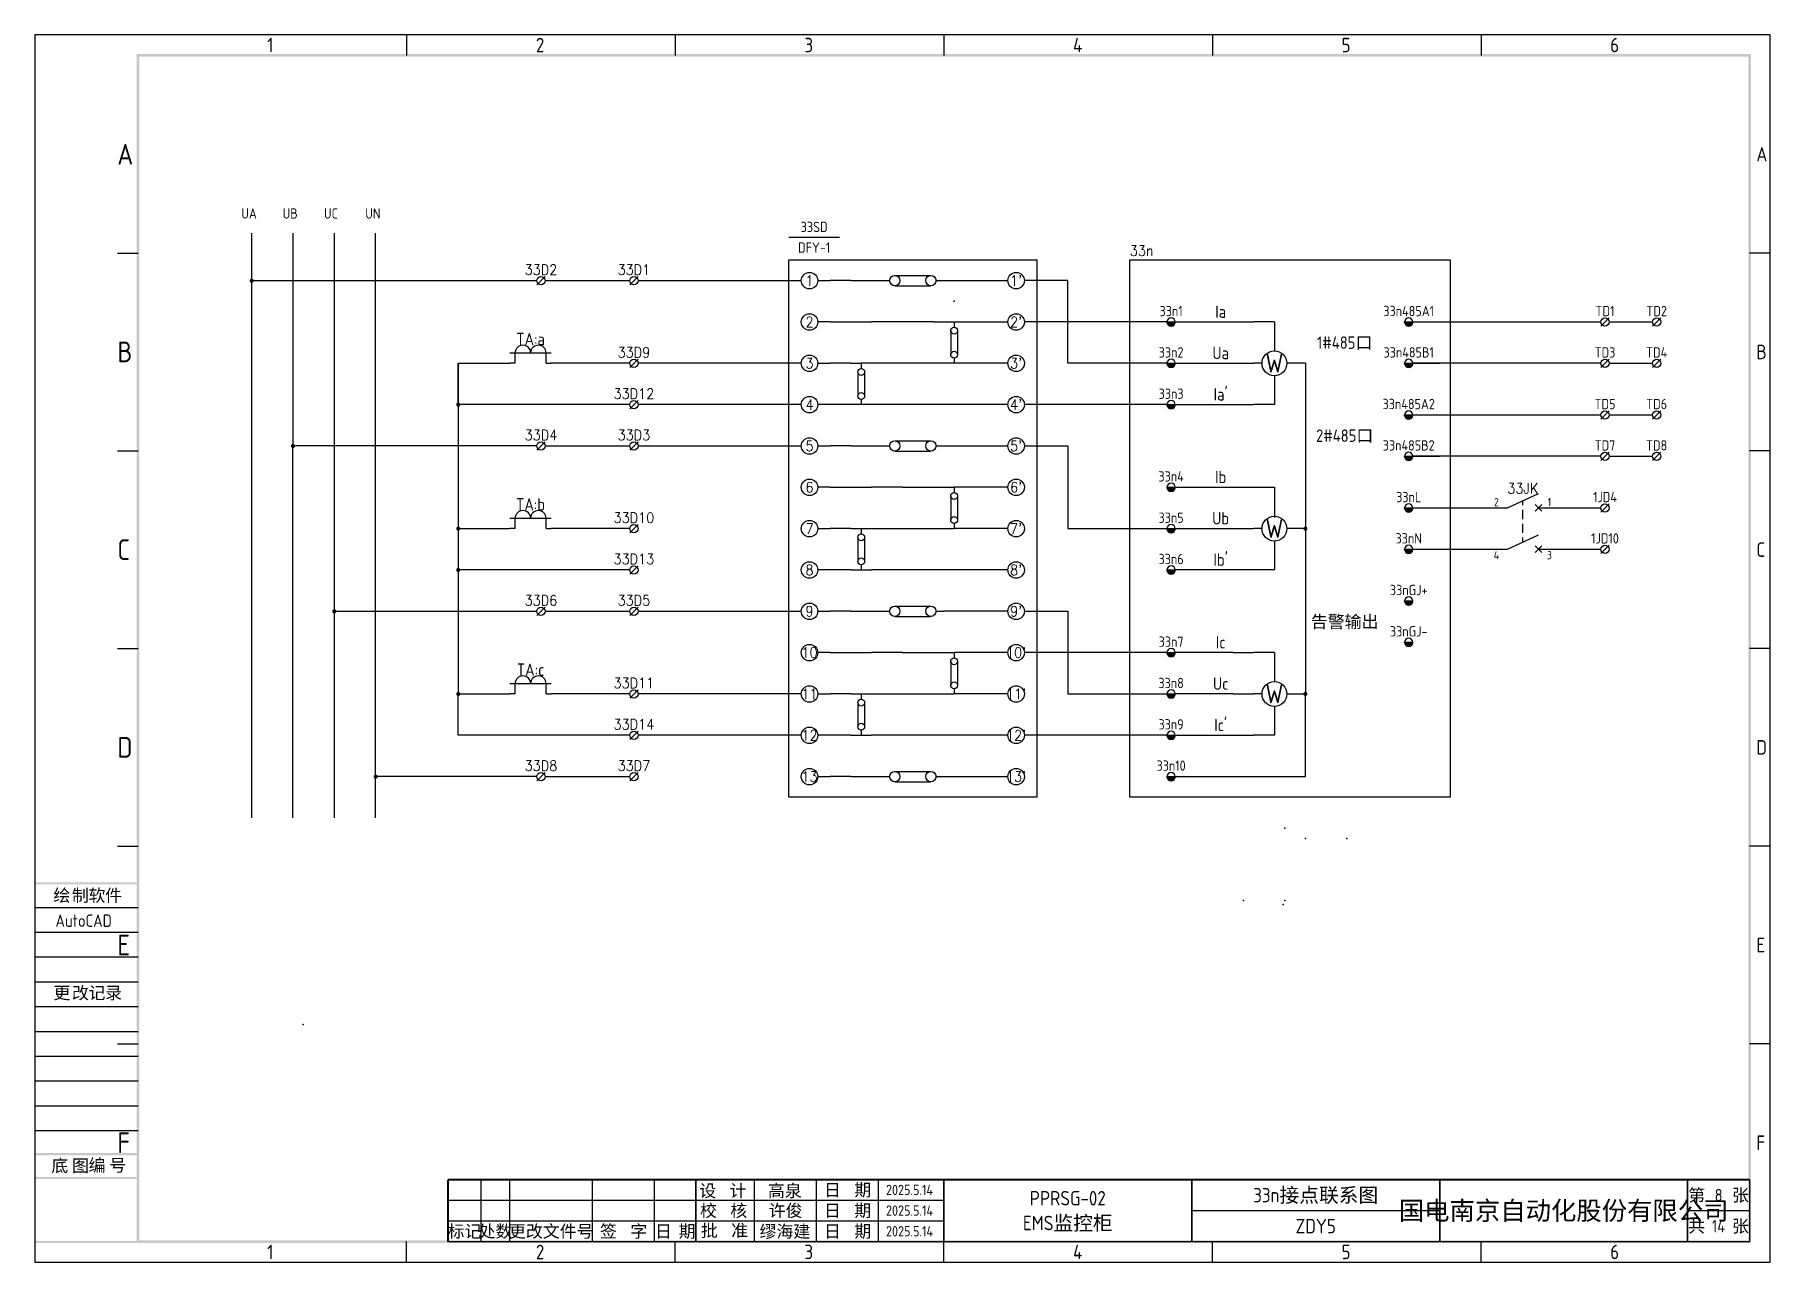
# Model space of a CAD drawing. Extents: x 0 to 4798, y 0 to 657.
# Drawn here: x 3360 to 3780, y 360 to 657 of the extents above; entities that cross this region are included whole.
import ezdxf
from ezdxf.enums import TextEntityAlignment as Align

# ---------------------------------------------------------------- set-up
doc = ezdxf.new("R2010")
doc.units = 0
doc.header["$MEASUREMENT"] = 0
doc.linetypes.add('HIDDEN', pattern=[0.375, 0.25, -0.125])
for name, color, linetype in [('CIRCUITLINE', 7, 'Continuous'), ('CIRCUITSYM', 7, 'Continuous'), ('FRAME', 7, 'Continuous'), ('UNITLINE', 7, 'Continuous'), ('YJCLB', 7, 'Continuous'), ('表格', 7, 'Continuous')]:
    doc.layers.add(name, color=color, linetype=linetype)
doc.styles.add('textstyle3', font='')
doc.styles.add('textstyle4', font='')
doc.styles.add('textstyle7', font='Standard')
doc.styles.get('textstyle3').set_extended_font_data('gbenor')
doc.styles.get('textstyle4').set_extended_font_data('gbenor')

msp = doc.modelspace()

# ---------------------------------------------------------------- texts
for s, style, p in [('UA', 'textstyle3', (3410, 612.5)), ('UB', 'textstyle3', (3420, 612.5)), ('UC', 'textstyle3', (3430, 612.5)), ('UN', 'textstyle3', (3440, 612.5)), ('33n', 'textstyle7', (3625, 603.5))]:
    msp.add_text(s, height=2.5, dxfattribs=dict(style=style)).set_placement(p)
at = {"style": 'textstyle3'}
for s, p in [('33SD', (3548.62, 610.5)), ('DFY-1', (3548.62, 605.5))]:
    msp.add_text(s, height=2.5, dxfattribs=at).set_placement(p, align=Align.MIDDLE)
at = {"linetype": 'Continuous'}
for s, height, style, p in [('33D2', 2.5, 'textstyle7', (3482.5, 600.15)), ('33D1', 2.5, 'textstyle7', (3505, 600.15)), ('1', 2.5, 'textstyle7', (3547.5, 597.5)), ("1'", 2.5, 'textstyle7', (3597.5, 597.5)), ('2', 2.5, 'textstyle7', (3547.5, 587.5)), ("2'", 2.5, 'textstyle7', (3597.5, 587.5)), ('33n1', 2.5, 'textstyle3', (3635, 590.15)), ('33n485A1', 2.5, 'textstyle3', (3692.5, 590.15)), ('TD1', 2.5, 'textstyle3', (3740, 590.15)), ('TD2', 2.5, 'textstyle3', (3752.5, 590.15)), ('33D9', 2.5, 'textstyle7', (3505, 580.15)), ('33n2', 2.5, 'textstyle3', (3635, 580.15)), ('W', 4.5, 'textstyle3', (3660, 577.5)), ('33n485B1', 2.5, 'textstyle3', (3692.5, 580.15)), ('TD3', 2.5, 'textstyle3', (3740, 580.15)), ('TD4', 2.5, 'textstyle3', (3752.5, 580.15)), ('3', 2.5, 'textstyle7', (3547.5, 577.5)), ("3'", 2.5, 'textstyle7', (3597.5, 577.5)), ('33D12', 2.5, 'textstyle7', (3505, 570.15)), ('33n3', 2.5, 'textstyle3', (3635, 570.15)), ('4', 2.5, 'textstyle7', (3547.5, 567.5)), ("4'", 2.5, 'textstyle7', (3597.5, 567.5)), ('33n485A2', 2.5, 'textstyle3', (3692.5, 567.65)), ('TD5', 2.5, 'textstyle3', (3740, 567.65)), ('TD6', 2.5, 'textstyle3', (3752.5, 567.65)), ('33D4', 2.5, 'textstyle7', (3482.5, 560.15)), ('33D3', 2.5, 'textstyle7', (3505, 560.15)), ('5', 2.5, 'textstyle7', (3547.5, 557.5)), ("5'", 2.5, 'textstyle7', (3597.5, 557.5)), ('33n485B2', 2.5, 'textstyle3', (3692.5, 557.65)), ('TD7', 2.5, 'textstyle3', (3740, 557.65)), ('TD8', 2.5, 'textstyle3', (3752.5, 557.65)), ('33n4', 2.5, 'textstyle3', (3635, 550.15)), ('6', 2.5, 'textstyle7', (3547.5, 547.5)), ("6'", 2.5, 'textstyle7', (3597.5, 547.5)), ('33nL', 2.5, 'textstyle3', (3692.5, 545.15)), ('1JD4', 2.5, 'textstyle3', (3740, 545.15)), ('33D10', 2.5, 'textstyle7', (3505, 540.15)), ('7', 2.5, 'textstyle7', (3547.5, 537.5)), ("7'", 2.5, 'textstyle7', (3597.5, 537.5)), ('33n5', 2.5, 'textstyle3', (3635, 540.15)), ('W', 4.5, 'textstyle3', (3660, 537.5)), ('33nN', 2.5, 'textstyle3', (3692.5, 535.15)), ('1JD10', 2.5, 'textstyle3', (3740, 535.15)), ('33D13', 2.5, 'textstyle7', (3505, 530.15)), ('33n6', 2.5, 'textstyle3', (3635, 530.15)), ('8', 2.5, 'textstyle7', (3547.5, 527.5)), ("8'", 2.5, 'textstyle7', (3597.5, 527.5)), ('33D6', 2.5, 'textstyle7', (3482.5, 520.15)), ('33D5', 2.5, 'textstyle7', (3505, 520.15)), ('33nGJ+', 2.5, 'textstyle3', (3692.5, 522.65)), ('9', 2.5, 'textstyle7', (3547.5, 517.5)), ("9'", 2.5, 'textstyle7', (3597.5, 517.5)), ('33nGJ-', 2.5, 'textstyle3', (3692.5, 512.65)), ('10', 2.5, 'textstyle7', (3547.5, 507.5)), ("10'", 2.5, 'textstyle7', (3597.5, 507.5)), ('33n7', 2.5, 'textstyle3', (3635, 510.15)), ('33D11', 2.5, 'textstyle7', (3505, 500.15)), ('33n8', 2.5, 'textstyle3', (3635, 500.15)), ('11', 2.5, 'textstyle7', (3547.5, 497.5)), ("11'", 2.5, 'textstyle7', (3597.5, 497.5)), ('W', 4.5, 'textstyle3', (3660, 497.5)), ('33n9', 2.5, 'textstyle3', (3635, 490.15)), ('33D14', 2.5, 'textstyle7', (3505, 490.15)), ('12', 2.5, 'textstyle7', (3547.5, 487.5)), ("12'", 2.5, 'textstyle7', (3597.5, 487.5)), ('33D8', 2.5, 'textstyle7', (3482.5, 480.15)), ('33D7', 2.5, 'textstyle7', (3505, 480.15)), ('33n10', 2.5, 'textstyle3', (3635, 480.15)), ('13', 2.5, 'textstyle7', (3547.5, 477.5)), ("13'", 2.5, 'textstyle7', (3597.5, 477.5))]:
    msp.add_text(s, height=height, dxfattribs=dict(at, style=style)).set_placement(p, align=Align.MIDDLE)
at = {"char_height": 3, "attachment_point": 1, "style": 'textstyle4'}
for s, insert, width in [('绘', (3364.53, 450.26), 17.5), ('制 ', (3369.03, 450.26), 17.5), ('软', (3373.03, 450.26), 17.5), ('件', (3377.03, 450.26), 17.5), ('AutoCAD', (3365.02, 444.15), 0.8), ('更', (3364.53, 426.69), 17.5), ('改', (3369.03, 426.69), 17.5), ('记', (3373.03, 426.69), 17.5), ('录', (3377.03, 426.69), 17.5), ('底', (3364.03, 384.86), 17.5), ('图', (3369.03, 384.86), 17.5), ('编', (3373.03, 384.97), 17.5), ('号', (3378.03, 384.97), 17.5)]:
    msp.add_mtext(s, dxfattribs=dict(at, insert=insert, width=width))
at = {"layer": 'CIRCUITSYM', "linetype": 'Continuous'}
for s, height, style, p in [('TA:a', 3, 'textstyle3', (3480, 583.38)), ('33JK', 2.5, 'textstyle7', (3720.13, 547.25)), ('TA:b', 3, 'textstyle3', (3480, 543.38)), ('TA:c', 3, 'textstyle3', (3480, 503.38))]:
    msp.add_text(s, height=height, dxfattribs=dict(at, style=style)).set_placement(p, align=Align.MIDDLE)
at = {"layer": 'CIRCUITSYM', "linetype": 'Continuous', "style": 'textstyle3'}
for s, p in [('2', (3713.72, 543.91)), ('1', (3726.55, 543.91)), ('4', (3713.72, 531.09)), ('3', (3726.55, 531.09))]:
    msp.add_text(s, height=2, dxfattribs=at).set_placement(p, align=Align.MIDDLE_CENTER)
at = {"layer": 'FRAME', "style": 'textstyle3'}
for s, height, p in [('设  计', 3, (3526.53, 377.31)), ('高泉', 3, (3541.53, 377.31)), ('日  期', 3, (3556.7, 377.5)), ('2025.5.14', 2.5, (3571.7, 377.5)), ('校  核', 3, (3526.7, 372.5)), ('许俊', 3, (3541.7, 372.5)), ('日  期', 3, (3556.7, 372.5)), ('批  准', 3, (3526.92, 367.67)), ('2025.5.14', 2.5, (3571.7, 372.5)), ('标记', 3, (3464, 367.5)), ('处数', 3, (3471.5, 367.5)), ('更改文件号', 3, (3485, 367.5)), ('签  字', 3, (3502.5, 367.5)), ('日 期', 3, (3515, 367.5)), ('缪海建', 3, (3541.54, 367.47)), ('日  期', 3, (3556.7, 367.5)), ('2025.5.14', 2.5, (3571.7, 367.5))]:
    msp.add_text(s, height=height, dxfattribs=at).set_placement(p, align=Align.MIDDLE_CENTER)
at = {"layer": 'YJCLB', "style": 'textstyle3'}
for s, p in [('Ia', (3647, 590)), ('1#485口', (3677, 582.5)), ('Ua', (3647, 580)), ("Ia'", (3647, 570)), ('2#485口', (3677, 560)), ('Ib', (3647, 550)), ('Ub', (3647, 540)), ("Ib'", (3647, 530)), ('告警输出', (3677, 515)), ('Ic', (3647, 510)), ('Uc', (3647, 500)), ("Ic'", (3647, 490))]:
    msp.add_text(s, height=3, dxfattribs=at).set_placement(p, align=Align.MIDDLE_CENTER)
at = {"layer": '表格', "style": 'textstyle3'}
for s, height, p in [('33n接点联系图', 3.5, (3670, 376.25)), ('第    张', 3, (3767.5, 376.25)), ('PPRSG-02', 3.5, (3610, 375.5)), ('国电南京自动化股份有限公司', 4.5, (3730, 372.5)), ('8', 3, (3767.5, 376.25)), ('EMS监控柜', 3.5, (3610, 369.5)), ('ZDY5', 3.5, (3670, 368.75)), ('共    张', 3, (3767.5, 368.75)), ('14', 3, (3767.5, 368.75))]:
    msp.add_text(s, height=height, dxfattribs=at).set_placement(p, align=Align.MIDDLE_CENTER)

# ---------------------------------------------------------------- blocks, each defined once
blk = doc.blocks.new('A3')
at = {"layer": 'FRAME'}
for p, q in [((420, 297), (0, 297)), ((0, 297), (0, 0)), ((90, 297), (90, 292)), ((155, 297), (155, 292)), ((220, 297), (220, 292)), ((285, 297), (285, 292)), ((350, 297), (350, 292)), ((420, 0), (420, 297)), ((20, 244.17), (25, 244.17)), ((420, 244.17), (415, 244.17)), ((20, 196.33), (25, 196.33)), ((420, 196.33), (415, 196.33)), ((20, 148.5), (25, 148.5)), ((420, 148.5), (415, 148.5)), ((20, 100.67), (25, 100.67)), ((420, 100.67), (415, 100.67)), ((20, 52.83), (25, 52.83)), ((420, 52.83), (415, 52.83)), ((90, 0), (90, 5)), ((155, 0), (155, 5)), ((220, 0), (220, 5)), ((285, 0), (285, 5)), ((350, 0), (350, 5)), ((0, 0), (420, 0))]:
    blk.add_line(p, q, dxfattribs=at)
at = {"layer": 'FRAME', "linetype": 'Continuous'}
for points in [[(415.35, 291.65), (415.35, 292.35), (24.65, 291.65)], [(24.65, 292.35), (24.65, 291.65), (415.35, 292.35)], [(25.35, 292.35), (24.65, 292.35), (25.35, 4.65)], [(24.65, 4.65), (25.35, 4.65), (24.65, 292.35)], [(414.65, 4.65), (415.35, 4.65), (414.65, 292.35)], [(415.35, 292.35), (414.65, 292.35), (415.35, 4.65)], [(24.65, 5.35), (24.65, 4.65), (415.35, 5.35)], [(415.35, 4.65), (415.35, 5.35), (24.65, 4.65)]]:
    blk.add_solid(points, dxfattribs=at)
at = {"layer": 'FRAME', "style": 'textstyle3'}
for s, height, p in [('1', 3.5, (56.27, 292.75)), ('2', 3.5, (121.28, 292.75)), ('3', 3.5, (186.28, 292.75)), ('4', 3.5, (251.28, 292.75)), ('5', 3.5, (316.27, 292.75)), ('6', 3.5, (381.27, 292.75)), ('A', 5, (20, 265.58)), ('A', 3.5, (416.62, 266.33)), ('B', 5, (20, 217.75)), ('B', 3.5, (416.62, 218.5)), ('C', 5, (20, 169.92)), ('C', 3.5, (416.62, 170.67)), ('D', 5, (20, 122.08)), ('D', 3.5, (416.62, 122.83)), ('E', 5, (20, 74.25)), ('E', 3.5, (416.62, 75)), ('F', 5, (20, 26.42)), ('F', 3.5, (416.62, 27.17)), ('1', 3.5, (56.27, 0.75)), ('2', 3.5, (121.28, 0.75)), ('3', 3.5, (186.28, 0.75)), ('4', 3.5, (251.28, 0.75)), ('5', 3.5, (316.27, 0.75)), ('6', 3.5, (381.27, 0.75))]:
    blk.add_text(s, height=height, dxfattribs=at).set_placement(p)

# ---------------------------------------------------------------- hatches: boundary and pattern name
at = {"transparency": 33554687}
h = msp.add_hatch(dxfattribs=at)
h.set_pattern_fill('U', color=256, scale=0.05, angle=45, style=0, pattern_type=0)
h.set_pattern_definition([(45, (3633.76747, 756.598536), (-0.035355339, 0.035355339), []), (135, (3633.76747, 756.598536), (-0.035355339, -0.035355339), [])])
edge = h.paths.add_edge_path(flags=0)
edge.add_arc((3635, 587.5), 1, 180, 360)
edge.add_line((3636, 587.5), (3634, 587.5))
h = msp.add_hatch(dxfattribs=at)
h.set_pattern_fill('U', color=256, scale=0.05, angle=45, style=0, pattern_type=0)
h.set_pattern_definition([(45, (3691.26747, 756.598536), (-0.035355339, 0.035355339), []), (135, (3691.26747, 756.598536), (-0.035355339, -0.035355339), [])])
edge = h.paths.add_edge_path(flags=0)
edge.add_arc((3692.5, 587.5), 1, 180, 360)
edge.add_line((3693.5, 587.5), (3691.5, 587.5))
h = msp.add_hatch(dxfattribs=at)
h.set_pattern_fill('U', color=256, scale=0.05, angle=45, style=0, pattern_type=0)
h.set_pattern_definition([(45, (3633.76747, 746.598536), (-0.035355339, 0.035355339), []), (135, (3633.76747, 746.598536), (-0.035355339, -0.035355339), [])])
edge = h.paths.add_edge_path(flags=0)
edge.add_arc((3635, 577.5), 1, 180, 360)
edge.add_line((3636, 577.5), (3634, 577.5))
h = msp.add_hatch(dxfattribs=at)
h.set_pattern_fill('U', color=256, scale=0.05, angle=45, style=0, pattern_type=0)
h.set_pattern_definition([(45, (3691.26747, 746.598536), (-0.035355339, 0.035355339), []), (135, (3691.26747, 746.598536), (-0.035355339, -0.035355339), [])])
edge = h.paths.add_edge_path(flags=0)
edge.add_arc((3692.5, 577.5), 1, 180, 360)
edge.add_line((3693.5, 577.5), (3691.5, 577.5))
h = msp.add_hatch(dxfattribs=at)
h.set_pattern_fill('U', color=256, scale=0.05, angle=45, style=0, pattern_type=0)
h.set_pattern_definition([(45, (3633.76747, 736.598536), (-0.035355339, 0.035355339), []), (135, (3633.76747, 736.598536), (-0.035355339, -0.035355339), [])])
edge = h.paths.add_edge_path(flags=0)
edge.add_arc((3635, 567.5), 1, 180, 360)
edge.add_line((3636, 567.5), (3634, 567.5))
h = msp.add_hatch(dxfattribs=at)
h.set_pattern_fill('U', color=256, scale=0.05, angle=45, style=0, pattern_type=0)
h.set_pattern_definition([(45, (3691.26747, 734.098536), (-0.035355339, 0.035355339), []), (135, (3691.26747, 734.098536), (-0.035355339, -0.035355339), [])])
edge = h.paths.add_edge_path(flags=0)
edge.add_arc((3692.5, 565), 1, 180, 360)
edge.add_line((3693.5, 565), (3691.5, 565))
h = msp.add_hatch(dxfattribs=at)
h.set_pattern_fill('U', color=256, scale=0.05, angle=45, style=0, pattern_type=0)
h.set_pattern_definition([(45, (3691.26747, 724.098536), (-0.035355339, 0.035355339), []), (135, (3691.26747, 724.098536), (-0.035355339, -0.035355339), [])])
edge = h.paths.add_edge_path(flags=0)
edge.add_arc((3692.5, 555), 1, 180, 360)
edge.add_line((3693.5, 555), (3691.5, 555))
h = msp.add_hatch(dxfattribs=at)
h.set_pattern_fill('U', color=256, scale=0.05, angle=45, style=0, pattern_type=0)
h.set_pattern_definition([(45, (3633.76747, 716.598536), (-0.035355339, 0.035355339), []), (135, (3633.76747, 716.598536), (-0.035355339, -0.035355339), [])])
edge = h.paths.add_edge_path(flags=0)
edge.add_arc((3635, 547.5), 1, 180, 360)
edge.add_line((3636, 547.5), (3634, 547.5))
h = msp.add_hatch(dxfattribs=at)
h.set_pattern_fill('U', color=256, scale=0.05, angle=45, style=0, pattern_type=0)
h.set_pattern_definition([(45, (3691.26747, 711.598536), (-0.035355339, 0.035355339), []), (135, (3691.26747, 711.598536), (-0.035355339, -0.035355339), [])])
edge = h.paths.add_edge_path(flags=0)
edge.add_arc((3692.5, 542.5), 1, 180, 360)
edge.add_line((3693.5, 542.5), (3691.5, 542.5))
h = msp.add_hatch(dxfattribs=at)
h.set_pattern_fill('U', color=256, scale=0.05, angle=45, style=0, pattern_type=0)
h.set_pattern_definition([(45, (3633.76747, 706.598536), (-0.035355339, 0.035355339), []), (135, (3633.76747, 706.598536), (-0.035355339, -0.035355339), [])])
edge = h.paths.add_edge_path(flags=0)
edge.add_arc((3635, 537.5), 1, 180, 360)
edge.add_line((3636, 537.5), (3634, 537.5))
h = msp.add_hatch(dxfattribs=at)
h.set_pattern_fill('U', color=256, scale=0.05, angle=45, style=0, pattern_type=0)
h.set_pattern_definition([(45, (3691.26747, 701.598536), (-0.035355339, 0.035355339), []), (135, (3691.26747, 701.598536), (-0.035355339, -0.035355339), [])])
edge = h.paths.add_edge_path(flags=0)
edge.add_arc((3692.5, 532.5), 1, 180, 360)
edge.add_line((3693.5, 532.5), (3691.5, 532.5))
h = msp.add_hatch(dxfattribs=at)
h.set_pattern_fill('U', color=256, scale=0.05, angle=45, style=0, pattern_type=0)
h.set_pattern_definition([(45, (3633.76747, 696.598536), (-0.035355339, 0.035355339), []), (135, (3633.76747, 696.598536), (-0.035355339, -0.035355339), [])])
edge = h.paths.add_edge_path(flags=0)
edge.add_arc((3635, 527.5), 1, 180, 360)
edge.add_line((3636, 527.5), (3634, 527.5))
h = msp.add_hatch(dxfattribs=at)
h.set_pattern_fill('U', color=256, scale=0.05, angle=45, style=0, pattern_type=0)
h.set_pattern_definition([(45, (3691.26747, 689.098536), (-0.035355339, 0.035355339), []), (135, (3691.26747, 689.098536), (-0.035355339, -0.035355339), [])])
edge = h.paths.add_edge_path(flags=0)
edge.add_arc((3692.5, 520), 1, 180, 360)
edge.add_line((3693.5, 520), (3691.5, 520))
h = msp.add_hatch(dxfattribs=at)
h.set_pattern_fill('U', color=256, scale=0.05, angle=45, style=0, pattern_type=0)
h.set_pattern_definition([(45, (3691.26747, 679.098536), (-0.035355339, 0.035355339), []), (135, (3691.26747, 679.098536), (-0.035355339, -0.035355339), [])])
edge = h.paths.add_edge_path(flags=0)
edge.add_arc((3692.5, 510), 1, 180, 360)
edge.add_line((3693.5, 510), (3691.5, 510))
h = msp.add_hatch(dxfattribs=at)
h.set_pattern_fill('U', color=256, scale=0.05, angle=45, style=0, pattern_type=0)
h.set_pattern_definition([(45, (3633.76747, 676.598536), (-0.035355339, 0.035355339), []), (135, (3633.76747, 676.598536), (-0.035355339, -0.035355339), [])])
edge = h.paths.add_edge_path(flags=0)
edge.add_arc((3635, 507.5), 1, 180, 360)
edge.add_line((3636, 507.5), (3634, 507.5))
h = msp.add_hatch(dxfattribs=at)
h.set_pattern_fill('U', color=256, scale=0.05, angle=45, style=0, pattern_type=0)
h.set_pattern_definition([(45, (3633.76747, 666.598536), (-0.035355339, 0.035355339), []), (135, (3633.76747, 666.598536), (-0.035355339, -0.035355339), [])])
edge = h.paths.add_edge_path(flags=0)
edge.add_arc((3635, 497.5), 1, 180, 360)
edge.add_line((3636, 497.5), (3634, 497.5))
h = msp.add_hatch(dxfattribs=at)
h.set_pattern_fill('U', color=256, scale=0.05, angle=45, style=0, pattern_type=0)
h.set_pattern_definition([(45, (3633.76747, 656.598536), (-0.035355339, 0.035355339), []), (135, (3633.76747, 656.598536), (-0.035355339, -0.035355339), [])])
edge = h.paths.add_edge_path(flags=0)
edge.add_arc((3635, 487.5), 1, 180, 360)
edge.add_line((3636, 487.5), (3634, 487.5))
h = msp.add_hatch(dxfattribs=at)
h.set_pattern_fill('U', color=256, scale=0.05, angle=45, style=0, pattern_type=0)
h.set_pattern_definition([(45, (3633.76747, 646.598536), (-0.035355339, 0.035355339), []), (135, (3633.76747, 646.598536), (-0.035355339, -0.035355339), [])])
edge = h.paths.add_edge_path(flags=0)
edge.add_arc((3635, 477.5), 1, 180, 360)
edge.add_line((3636, 477.5), (3634, 477.5))

# ---------------------------------------------------------------- linework, layer by layer
for p, q in [((3542.5, 608), (3554.75, 608)), ((3557.5, 597.5), (3552.5, 597.5)), ((3565, 597.5), (3566.88, 597.5)), ((3568.13, 598.75), (3576.87, 598.75)), ((3578.13, 597.5), (3580, 597.5)), ((3568.13, 596.25), (3576.87, 596.25)), ((3552.5, 587.5), (3562.5, 587.5)), ((3581.67, 585.42), (3581.67, 579.58)), ((3582.5, 587.5), (3582.5, 586.25)), ((3583.33, 585.42), (3583.33, 579.58)), ((3634, 587.5), (3636, 587.5)), ((3650, 587.5), (3655, 587.5)), ((3691.5, 587.5), (3693.5, 587.5)), ((3475, 580), (3485, 580)), ((3476.25, 577.5), (3476.25, 580)), ((3483.75, 577.5), (3483.75, 580)), ((3476.25, 577.5), (3475, 577.5)), ((3483.75, 577.5), (3485, 577.5)), ((3557.5, 577.5), (3552.5, 577.5)), ((3559.17, 575.42), (3559.17, 569.58)), ((3560, 577.5), (3560, 576.25)), ((3560.83, 575.42), (3560.83, 569.58)), ((3582.5, 578.75), (3582.5, 577.5)), ((3634, 577.5), (3636, 577.5)), ((3650, 577.5), (3655, 577.5)), ((3667.5, 577.5), (3667.5, 497.5)), ((3691.5, 577.5), (3693.5, 577.5)), ((3557.5, 567.5), (3552.5, 567.5)), ((3562.5, 567.5), (3557.5, 567.5)), ((3560, 568.75), (3560, 567.5)), ((3634, 567.5), (3636, 567.5)), ((3650, 567.5), (3655, 567.5)), ((3691.5, 565), (3693.5, 565)), ((3568.13, 558.75), (3576.87, 558.75)), ((3557.5, 557.5), (3552.5, 557.5)), ((3565, 557.5), (3566.88, 557.5)), ((3568.13, 556.25), (3576.87, 556.25)), ((3578.13, 557.5), (3580, 557.5)), ((3691.5, 555), (3693.5, 555)), ((3552.5, 547.5), (3562.5, 547.5)), ((3582.5, 547.5), (3582.5, 546.25)), ((3634, 547.5), (3636, 547.5)), ((3660, 547.5), (3660, 540.22)), ((3581.67, 545.42), (3581.67, 539.58)), ((3583.33, 545.42), (3583.33, 539.58)), ((3691.5, 542.5), (3693.5, 542.5)), ((3715.13, 542.5), (3716.38, 542.5)), ((3716.38, 542.5), (3723.88, 546)), ((3720.13, 543.14), (3720.13, 544.25)), ((3720.13, 539.8), (3720.13, 542.03)), ((3724.69, 543.31), (3723.07, 541.69)), ((3724.69, 541.69), (3723.07, 543.31)), ((3723.88, 542.5), (3725.13, 542.5)), ((3475, 540), (3485, 540)), ((3476.25, 537.5), (3476.25, 540)), ((3483.75, 537.5), (3483.75, 540)), ((3582.5, 538.75), (3582.5, 537.5)), ((3720.13, 536.47), (3720.13, 538.69)), ((3476.25, 537.5), (3475, 537.5)), ((3483.75, 537.5), (3485, 537.5)), ((3557.5, 537.5), (3552.5, 537.5)), ((3559.17, 535.42), (3559.17, 529.58)), ((3560, 537.5), (3560, 536.25)), ((3560.83, 535.42), (3560.83, 529.58)), ((3634, 537.5), (3636, 537.5)), ((3650, 537.5), (3655, 537.5)), ((3660.03, 534.6), (3660.03, 527.61)), ((3716.38, 532.5), (3723.88, 536)), ((3720.13, 534.25), (3720.13, 535.36)), ((3691.5, 532.5), (3693.5, 532.5)), ((3715.13, 532.5), (3716.38, 532.5)), ((3724.69, 533.31), (3723.07, 531.69)), ((3724.69, 531.69), (3723.07, 533.31)), ((3723.88, 532.5), (3725.13, 532.5)), ((3557.5, 527.5), (3552.5, 527.5)), ((3557.5, 527.5), (3562.5, 527.5)), ((3560, 528.75), (3560, 527.5)), ((3634, 527.5), (3636, 527.5)), ((3557.5, 517.5), (3552.5, 517.5)), ((3565, 517.5), (3566.88, 517.5)), ((3568.13, 518.75), (3576.87, 518.75)), ((3578.13, 517.5), (3580, 517.5)), ((3691.5, 520), (3693.5, 520)), ((3568.13, 516.25), (3576.87, 516.25)), ((3691.5, 510), (3693.5, 510)), ((3552.5, 507.5), (3562.5, 507.5)), ((3581.67, 505.42), (3581.67, 499.58)), ((3582.5, 507.5), (3582.5, 506.25)), ((3583.33, 505.42), (3583.33, 499.58)), ((3634, 507.5), (3636, 507.5)), ((3650, 507.5), (3655, 507.5)), ((3475, 500), (3485, 500)), ((3476.25, 497.5), (3476.25, 500)), ((3483.75, 497.5), (3483.75, 500)), ((3476.25, 497.5), (3475, 497.5)), ((3483.75, 497.5), (3485, 497.5)), ((3557.5, 497.5), (3552.5, 497.5)), ((3560, 497.5), (3560, 496.25)), ((3582.5, 498.75), (3582.5, 497.5)), ((3634, 497.5), (3636, 497.5)), ((3650, 497.5), (3655, 497.5)), ((3667.5, 477.5), (3667.5, 497.5)), ((3559.17, 495.42), (3559.17, 489.58)), ((3560.83, 495.42), (3560.83, 489.58)), ((3557.5, 487.5), (3552.5, 487.5)), ((3557.5, 487.5), (3562.5, 487.5)), ((3560, 488.75), (3560, 487.5)), ((3634, 487.5), (3636, 487.5)), ((3650, 487.5), (3655, 487.5)), ((3557.5, 477.5), (3552.5, 477.5)), ((3565, 477.5), (3566.88, 477.5)), ((3568.13, 478.75), (3576.87, 478.75)), ((3568.13, 476.25), (3576.87, 476.25)), ((3578.13, 477.5), (3580, 477.5)), ((3634, 477.5), (3636, 477.5)), ((3660, 477.5), (3667.5, 477.5)), ((3360.07, 445.87), (3385.02, 445.87)), ((3360.07, 439.87), (3385.02, 439.87)), ((3360.07, 433.87), (3385.02, 433.87)), ((3360.07, 427.87), (3385.02, 427.87)), ((3360.07, 421.87), (3385.02, 421.87)), ((3360.07, 415.87), (3385.02, 415.87)), ((3360.07, 409.87), (3385.02, 409.87)), ((3360.07, 403.87), (3385.02, 403.87)), ((3360.07, 397.87), (3385.02, 397.87)), ((3360.07, 391.87), (3385.02, 391.87))]:
    msp.add_line(p, q)
at = {"linetype": 'Continuous'}
for p, q in [((3481.5, 596.5), (3483.5, 598.5)), ((3504, 596.5), (3506, 598.5)), ((3739, 586.5), (3741, 588.5)), ((3751.5, 586.5), (3753.5, 588.5)), ((3504, 576.5), (3506, 578.5)), ((3739, 576.5), (3741, 578.5)), ((3751.5, 576.5), (3753.5, 578.5)), ((3504, 566.5), (3506, 568.5)), ((3739, 564), (3741, 566)), ((3751.5, 564), (3753.5, 566)), ((3481.5, 556.5), (3483.5, 558.5)), ((3504, 556.5), (3506, 558.5)), ((3739, 554), (3741, 556)), ((3751.5, 554), (3753.5, 556)), ((3739, 541.5), (3741, 543.5)), ((3504, 536.5), (3506, 538.5)), ((3739, 531.5), (3741, 533.5)), ((3504, 526.5), (3506, 528.5)), ((3481.5, 516.5), (3483.5, 518.5)), ((3504, 516.5), (3506, 518.5)), ((3504, 496.5), (3506, 498.5)), ((3504, 486.5), (3506, 488.5)), ((3481.5, 476.5), (3483.5, 478.5)), ((3504, 476.5), (3506, 478.5))]:
    msp.add_line(p, q, dxfattribs=at)
at = {"linetype": 'HIDDEN', "const_width": 0.5}
for points in [[(3412.25, 597.5, 1), (3412.75, 597.5, 1)], [(3462.25, 567.5, 1), (3462.75, 567.5, 1)], [(3422.25, 557.5, 1), (3422.75, 557.5, 1)], [(3462.25, 537.5, 1), (3462.75, 537.5, 1)], [(3667.25, 537.5, 1), (3667.75, 537.5, 1)], [(3462.25, 527.5, 1), (3462.75, 527.5, 1)], [(3432.25, 517.5, 1), (3432.75, 517.5, 1)], [(3462.25, 497.5, 1), (3462.75, 497.5, 1)], [(3667.25, 497.5, 1), (3667.75, 497.5, 1)], [(3442.25, 477.5, 1), (3442.75, 477.5, 1)]]:
    msp.add_lwpolyline(points, format="xyb", close=True, dxfattribs=at)
for centre, radius in [((3482.5, 597.5), 1), ((3505, 597.5), 1), ((3568.13, 597.5), 1.25), ((3576.87, 597.5), 1.25), ((3740, 587.5), 1), ((3752.5, 587.5), 1), ((3582.5, 585.42), 0.833), ((3582.5, 579.58), 0.833), ((3505, 577.5), 1), ((3560, 575.42), 0.833), ((3740, 577.5), 1), ((3752.5, 577.5), 1), ((3505, 567.5), 1), ((3560, 569.58), 0.833), ((3740, 565), 1), ((3752.5, 565), 1), ((3568.13, 557.5), 1.25), ((3576.87, 557.5), 1.25), ((3482.5, 557.5), 1), ((3505, 557.5), 1), ((3740, 555), 1), ((3752.5, 555), 1), ((3582.5, 545.42), 0.833), ((3740, 542.5), 1), ((3505, 537.5), 1), ((3582.5, 539.58), 0.833), ((3560, 535.42), 0.833), ((3740, 532.5), 1), ((3560, 529.58), 0.833), ((3505, 527.5), 1), ((3482.5, 517.5), 1), ((3505, 517.5), 1), ((3568.13, 517.5), 1.25), ((3576.87, 517.5), 1.25), ((3582.5, 505.42), 0.833), ((3582.5, 499.58), 0.833), ((3505, 497.5), 1), ((3560, 495.42), 0.833), ((3505, 487.5), 1), ((3560, 489.58), 0.833), ((3482.5, 477.5), 1), ((3505, 477.5), 1), ((3568.13, 477.5), 1.25), ((3576.87, 477.5), 1.25)]:
    msp.add_circle(centre, radius)
for centre, radius, start, end in [((3635, 587.5), 1, 0, 180), ((3692.5, 587.5), 1, 0, 180), ((3635, 587.5), 1, 180, 0), ((3692.5, 587.5), 1, 180, 0), ((3478.13, 580), 1.88, 359.9918, 179.9918), ((3481.88, 580), 1.88, 359.9918, 179.9918), ((3635, 577.5), 1, 0, 180), ((3635, 577.5), 1, 180, 0), ((3692.5, 577.5), 1, 0, 180), ((3692.5, 577.5), 1, 180, 0), ((3635, 567.5), 1, 0, 180), ((3635, 567.5), 1, 180, 0), ((3692.5, 565), 1, 0, 180), ((3692.5, 565), 1, 180, 0), ((3692.5, 555), 1, 0, 180), ((3692.5, 555), 1, 180, 0), ((3635, 547.5), 1, 0, 180), ((3635, 547.5), 1, 180, 0), ((3478.13, 540), 1.88, 359.9918, 179.9918), ((3481.88, 540), 1.88, 359.9918, 179.9918), ((3692.5, 542.5), 1, 0, 180), ((3692.5, 542.5), 1, 180, 0), ((3635, 537.5), 1, 0, 180), ((3635, 537.5), 1, 180, 0), ((3692.5, 532.5), 1, 0, 180), ((3692.5, 532.5), 1, 180, 0), ((3635, 527.5), 1, 0, 180), ((3635, 527.5), 1, 180, 0), ((3692.5, 520), 1, 0, 180), ((3692.5, 520), 1, 180, 0), ((3635, 507.5), 1, 0, 180), ((3692.5, 510), 1, 0, 180), ((3692.5, 510), 1, 180, 0), ((3635, 507.5), 1, 180, 0), ((3478.13, 500), 1.88, 359.9918, 179.9918), ((3481.88, 500), 1.88, 359.9918, 179.9918), ((3635, 497.5), 1, 0, 180), ((3635, 497.5), 1, 180, 0), ((3635, 487.5), 1, 0, 180), ((3635, 487.5), 1, 180, 0), ((3635, 477.5), 1, 0, 180), ((3635, 477.5), 1, 180, 0)]:
    msp.add_arc(centre, radius, start, end)
at = {"linetype": 'Continuous'}
for centre, major_axis in [((3547.5, 597.5), (2, 0)), ((3597.5, 597.5), (2, 0)), ((3547.5, 587.5), (2, 0)), ((3597.5, 587.5), (2, 0)), ((3660, 577.5), (3, 0)), ((3547.5, 577.5), (2, 0)), ((3597.5, 577.5), (2, 0)), ((3547.5, 567.5), (2, 0)), ((3597.5, 567.5), (2, 0)), ((3547.5, 557.5), (2, 0)), ((3597.5, 557.5), (2, 0)), ((3547.5, 547.5), (2, 0)), ((3597.5, 547.5), (2, 0)), ((3547.5, 537.5), (2, 0)), ((3597.5, 537.5), (2, 0)), ((3660, 537.5), (3, 0)), ((3547.5, 527.5), (2, 0)), ((3597.5, 527.5), (2, 0)), ((3547.5, 517.5), (2, 0)), ((3597.5, 517.5), (2, 0)), ((3547.5, 507.5), (2, 0)), ((3597.5, 507.5), (2, 0)), ((3660, 497.5), (3, 0)), ((3547.5, 497.5), (2, 0)), ((3597.5, 497.5), (2, 0)), ((3547.5, 487.5), (2, 0)), ((3597.5, 487.5), (2, 0)), ((3547.5, 477.5), (2, 0)), ((3597.5, 477.5), (2, 0))]:
    msp.add_ellipse(centre, major_axis=major_axis, ratio=1, dxfattribs=at)
for p in [(3582.5, 592.5), (3582.5, 592.5), (3662.5, 465), (3667.5, 462.5), (3667.5, 462.5), (3677.5, 462.5), (3677.5, 462.5), (3677.5, 462.5), (3677.5, 462.5), (3652.5, 447.5), (3652.5, 447.5), (3652.5, 447.5), (3662.1, 446.56), (3662.5, 447.5), (3425, 417.5)]:
    msp.add_point(p)
for points in [[(3360, 451.94), (3360, 451.44), (3385, 451.94), (3385, 451.44)], [(3360, 386.41), (3360, 385.91), (3385, 386.41), (3385, 385.91)], [(3385, 380.13), (3385, 380.63), (3360, 380.13), (3360, 380.63)], [(3385.06, 364.67), (3385.06, 365.17), (3360.06, 364.67), (3360.06, 365.17)], [(3385.56, 364.67), (3385.56, 365.17), (3360.56, 364.67), (3360.56, 365.17)]]:
    msp.add_trace(points)
at = {"layer": 'CIRCUITLINE'}
for p, q in [((3412.5, 609), (3412.5, 597.5)), ((3422.5, 609), (3422.5, 557.5)), ((3432.5, 609), (3432.5, 590)), ((3442.5, 477.5), (3442.5, 609)), ((3412.5, 597.5), (3412.5, 530)), ((3412.5, 597.5), (3481.5, 597.5)), ((3483.5, 597.5), (3504, 597.5)), ((3506, 597.5), (3545.5, 597.5)), ((3549.5, 597.5), (3552.5, 597.5)), ((3557.5, 597.5), (3565, 597.5)), ((3580, 597.5), (3595.5, 597.5)), ((3610, 597.5), (3599.5, 597.5)), ((3610, 577.5), (3610, 597.5)), ((3432.5, 590), (3432.5, 517.5)), ((3552.5, 587.5), (3549.5, 587.5)), ((3570, 587.5), (3562.5, 587.5)), ((3577.5, 587.5), (3570, 587.5)), ((3577.5, 587.5), (3582.5, 587.5)), ((3582.5, 587.5), (3595.5, 587.5)), ((3634, 587.5), (3599.5, 587.5)), ((3636, 587.5), (3650, 587.5)), ((3660, 587.5), (3655, 587.5)), ((3660, 587.5), (3660, 580.5)), ((3693.5, 587.5), (3700, 587.5)), ((3693.5, 587.5), (3739, 587.5)), ((3741, 587.5), (3751.5, 587.5)), ((3462.5, 567.5), (3462.5, 577.5)), ((3462.5, 577.5), (3462.5, 567.5)), ((3462.5, 577.5), (3475, 577.5)), ((3504, 577.5), (3485, 577.5)), ((3545.5, 577.5), (3506, 577.5)), ((3549.5, 577.5), (3552.5, 577.5)), ((3557.5, 577.5), (3560, 577.5)), ((3582.5, 577.5), (3560, 577.5)), ((3595.5, 577.5), (3582.5, 577.5)), ((3634, 577.5), (3610, 577.5)), ((3636, 577.5), (3650, 577.5)), ((3657, 577.5), (3655, 577.5)), ((3667.5, 577.5), (3663, 577.5)), ((3693.5, 577.5), (3700, 577.5)), ((3739, 577.5), (3693.5, 577.5)), ((3741, 577.5), (3751.5, 577.5)), ((3660, 574.5), (3660, 567.5)), ((3504, 567.5), (3462.5, 567.5)), ((3462.5, 567.5), (3462.5, 537.5)), ((3545.5, 567.5), (3506, 567.5)), ((3552.5, 567.5), (3549.5, 567.5)), ((3575, 567.5), (3562.5, 567.5)), ((3595, 567.5), (3575, 567.5)), ((3595.5, 567.5), (3595, 567.5)), ((3634, 567.5), (3599.5, 567.5)), ((3636, 567.5), (3650, 567.5)), ((3660, 567.5), (3655, 567.5)), ((3693.5, 565), (3700, 565)), ((3693.5, 565), (3739, 565)), ((3741, 565), (3751.5, 565)), ((3422.5, 467.5), (3422.5, 557.5)), ((3481.5, 557.5), (3422.5, 557.5)), ((3483.5, 557.5), (3504, 557.5)), ((3506, 557.5), (3545.5, 557.5)), ((3549.5, 557.5), (3552.5, 557.5)), ((3557.5, 557.5), (3565, 557.5)), ((3580, 557.5), (3595.5, 557.5)), ((3599.5, 557.5), (3610, 557.5)), ((3610, 557.5), (3610, 537.5)), ((3693.5, 555), (3700, 555)), ((3739, 555), (3693.5, 555)), ((3741, 555), (3751.5, 555)), ((3552.5, 547.5), (3549.5, 547.5)), ((3570, 547.5), (3562.5, 547.5)), ((3570, 547.5), (3582.5, 547.5)), ((3595.5, 547.5), (3582.5, 547.5)), ((3636, 547.5), (3660, 547.5)), ((3693.5, 542.5), (3715.13, 542.5)), ((3725.13, 542.5), (3739, 542.5)), ((3462.5, 537.5), (3462.5, 527.5)), ((3462.5, 537.5), (3475, 537.5)), ((3504, 537.5), (3485, 537.5)), ((3549.5, 537.5), (3552.5, 537.5)), ((3557.5, 537.5), (3560, 537.5)), ((3560, 537.5), (3582.5, 537.5)), ((3595.5, 537.5), (3582.5, 537.5)), ((3610, 537.5), (3634, 537.5)), ((3636, 537.5), (3650, 537.5)), ((3657, 537.5), (3655, 537.5)), ((3667.5, 537.5), (3663, 537.5)), ((3412.5, 530), (3412.5, 467.5)), ((3693.5, 532.5), (3715.13, 532.5)), ((3725.13, 532.5), (3739, 532.5)), ((3504, 527.5), (3462.5, 527.5)), ((3462.5, 527.5), (3462.5, 497.5)), ((3552.5, 527.5), (3549.5, 527.5)), ((3575, 527.5), (3562.5, 527.5)), ((3595.5, 527.5), (3575, 527.5)), ((3660, 527.5), (3636, 527.5)), ((3432.5, 517.5), (3432.5, 470)), ((3432.5, 517.5), (3481.5, 517.5)), ((3483.5, 517.5), (3504, 517.5)), ((3506, 517.5), (3545.5, 517.5)), ((3549.5, 517.5), (3552.5, 517.5)), ((3557.5, 517.5), (3565, 517.5)), ((3595.5, 517.5), (3580, 517.5)), ((3599.5, 517.5), (3600, 517.5)), ((3600, 517.5), (3610, 517.5)), ((3610, 517.5), (3610, 497.5)), ((3552.5, 507.5), (3549.5, 507.5)), ((3570, 507.5), (3562.5, 507.5)), ((3570, 507.5), (3582.5, 507.5)), ((3595.5, 507.5), (3582.5, 507.5)), ((3634, 507.5), (3599.5, 507.5)), ((3650, 507.5), (3636, 507.5)), ((3660, 507.5), (3655, 507.5)), ((3660, 507.5), (3660, 500.5)), ((3462.5, 487.5), (3462.5, 497.5)), ((3462.5, 497.5), (3475, 497.5)), ((3504, 497.5), (3485, 497.5)), ((3545.5, 497.5), (3506, 497.5)), ((3549.5, 497.5), (3552.5, 497.5)), ((3557.5, 497.5), (3560, 497.5)), ((3560, 497.5), (3582.5, 497.5)), ((3595.5, 497.5), (3582.5, 497.5)), ((3610, 497.5), (3634, 497.5)), ((3650, 497.5), (3636, 497.5)), ((3657, 497.5), (3655, 497.5)), ((3663, 497.5), (3667.5, 497.5)), ((3660, 494.5), (3660, 487.5)), ((3504, 487.5), (3462.5, 487.5)), ((3545.5, 487.5), (3506, 487.5)), ((3552.5, 487.5), (3549.5, 487.5)), ((3575, 487.5), (3562.5, 487.5)), ((3595.5, 487.5), (3575, 487.5)), ((3634, 487.5), (3599.5, 487.5)), ((3636, 487.5), (3650, 487.5)), ((3660, 487.5), (3655, 487.5)), ((3442.5, 467.5), (3442.5, 477.5)), ((3481.5, 477.5), (3442.5, 477.5)), ((3483.5, 477.5), (3504, 477.5)), ((3549.5, 477.5), (3552.5, 477.5)), ((3557.5, 477.5), (3565, 477.5)), ((3580, 477.5), (3595.5, 477.5)), ((3636, 477.5), (3660, 477.5)), ((3432.5, 470), (3432.5, 467.5))]:
    msp.add_line(p, q, dxfattribs=at)
at = {"layer": 'FRAME'}
for p, q in [((3468, 365), (3468, 380)), ((3475, 365), (3475, 380)), ((3495, 365), (3495, 380)), ((3510, 365), (3510, 380)), ((3534.2, 365), (3534.2, 380)), ((3549.2, 365), (3549.2, 380)), ((3564.2, 365), (3564.2, 380)), ((3460, 375), (3520, 375)), ((3520, 375), (3580, 375)), ((3460, 370), (3520, 370)), ((3520, 370), (3580, 370)), ((3460, 365), (3520, 365)), ((3520, 365), (3580, 365))]:
    msp.add_line(p, q, dxfattribs=at)
for points, const_width in [([(3460, 380), (3520, 380)], 0.5), ([(3460, 380), (3460, 365)], 0.5), ([(3520, 380), (3580, 380)], 0.5), ([(3520, 380), (3520, 365)], 0.4), ([(3580, 380), (3580, 365)], 0.4)]:
    msp.add_lwpolyline(points, dxfattribs=dict(at, const_width=const_width))
at = {"layer": 'UNITLINE'}
for points in [[(3542.5, 602.5), (3602.5, 602.5), (3602.5, 472.5), (3542.5, 472.5)], [(3625, 602.5), (3702.5, 602.5), (3702.5, 472.5), (3625, 472.5)]]:
    msp.add_lwpolyline(points, close=True, dxfattribs=at)
at = {"layer": '表格'}
for p, q in [((3775, 380), (3775, 365)), ((3640, 372.5), (3700, 372.5)), ((3760, 372.5), (3775, 372.5)), ((3580, 365), (3760, 365)), ((3760, 365), (3775, 365))]:
    msp.add_line(p, q, dxfattribs=at)
for points, const_width in [([(3580, 380), (3760, 380)], 0.5), ([(3640, 380), (3640, 365)], 0.4), ([(3700, 380), (3700, 365)], 0.4), ([(3760, 380), (3775, 380)], 0.5), ([(3760, 380), (3760, 365)], 0.4)]:
    msp.add_lwpolyline(points, dxfattribs=dict(at, const_width=const_width))

# ---------------------------------------------------------------- block references
msp.add_blockref('A3', (3360, 360))

msp.set_redraw_order([(e.dxf.handle, doc.entitydb.next_handle()) for e in msp.query("TEXT MTEXT ATTDEF DIMENSION ARC_DIMENSION")])  # texts and dimensions are drawn at this point

doc.saveas('drawing.dxf')
